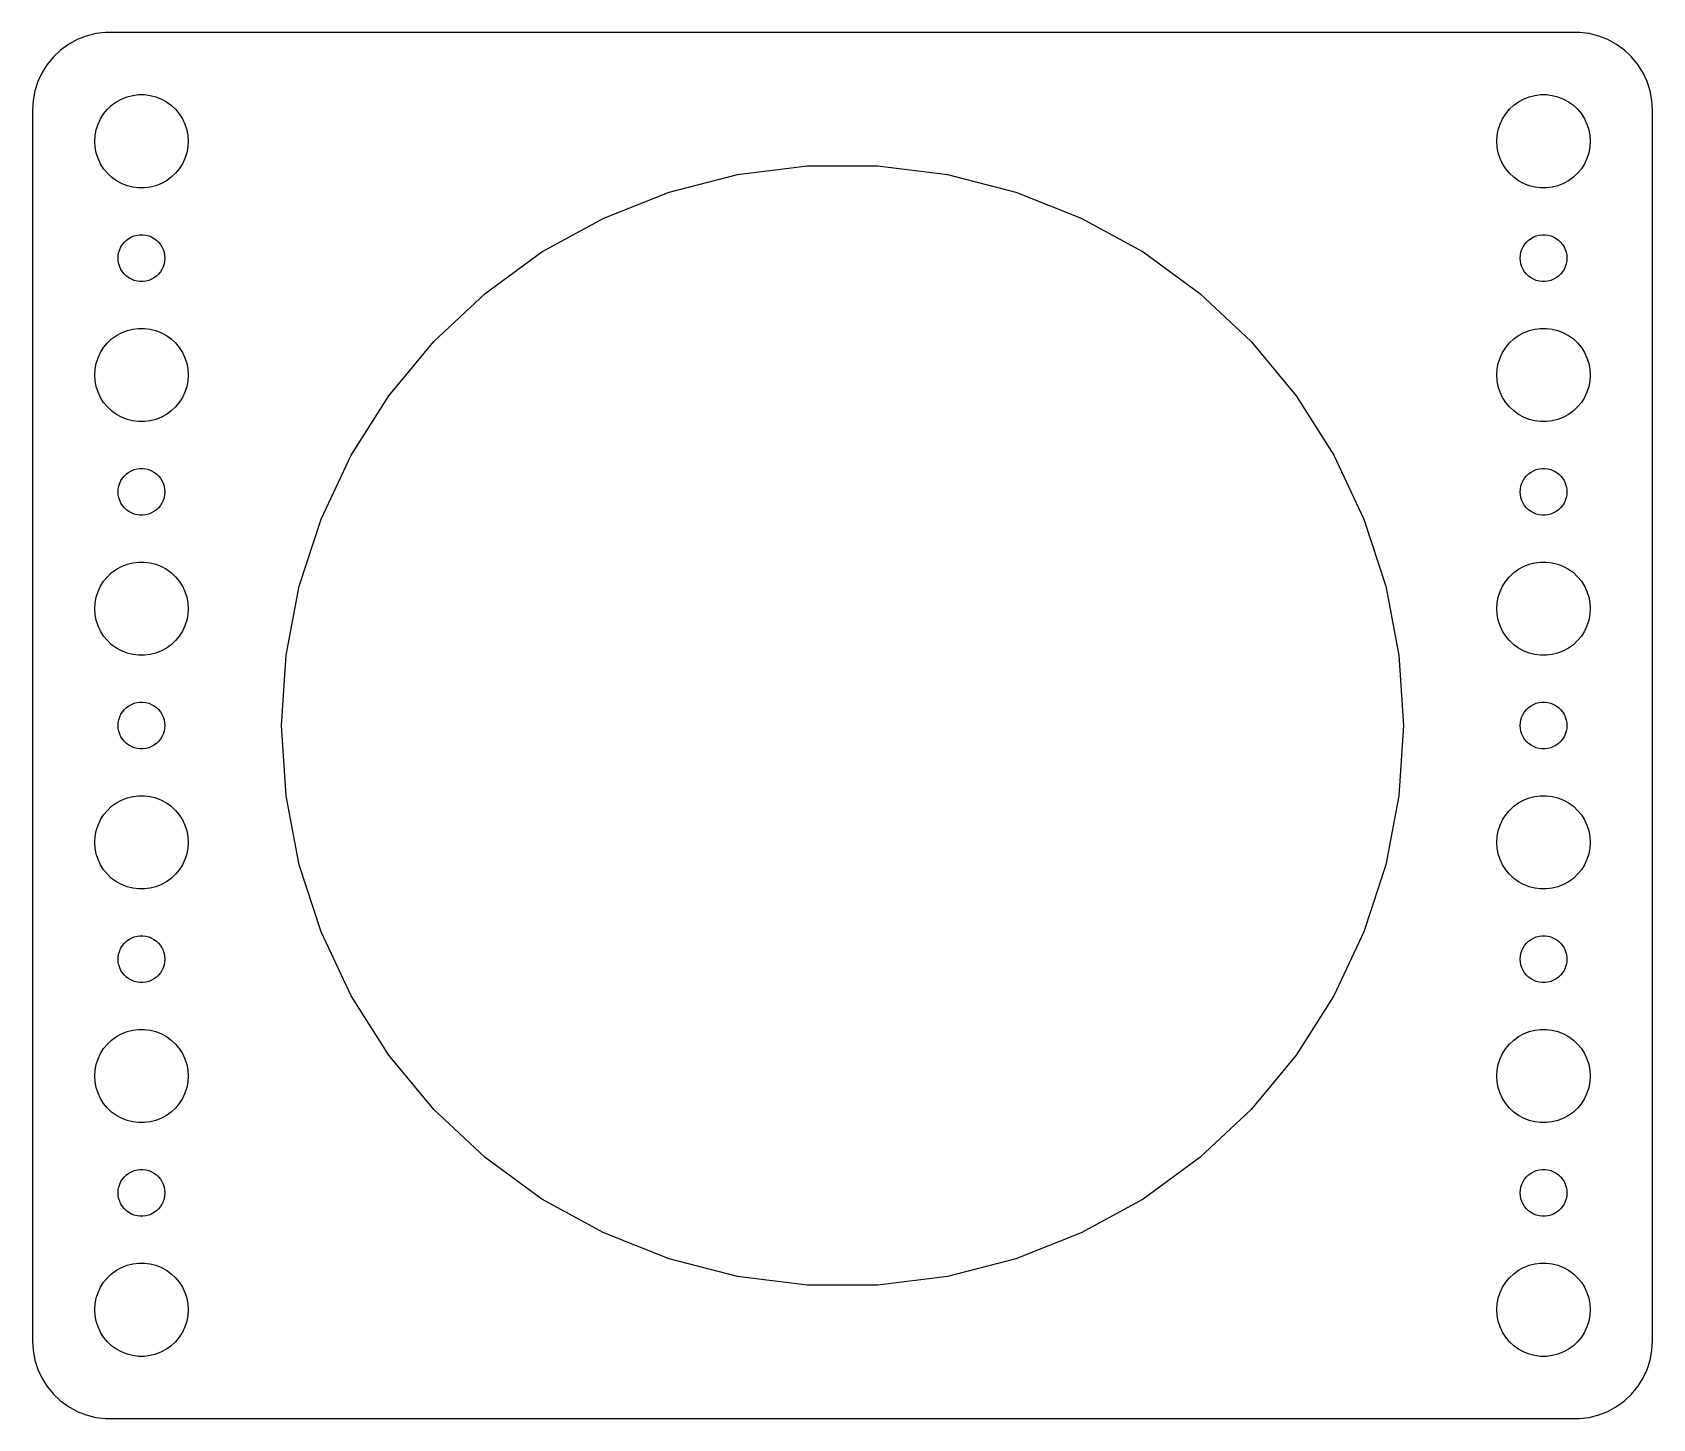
# Model space of a CAD drawing. Header units: metres. Extents: x -52 to 52, y -44 to 44.
import ezdxf

# ---------------------------------------------------------------- set-up
doc = ezdxf.new("R2010")
doc.units = ezdxf.units.M

msp = doc.modelspace()

# ---------------------------------------------------------------- linework, layer by layer
for p, q in [((-49.6791, 43.7216), (-50.1871, 43.3526)), ((-49.1289, 44.0241), (-49.6791, 43.7216)), ((-48.5451, 44.2553), (-49.1289, 44.0241)), ((-47.9369, 44.4114), (-48.5451, 44.2553)), ((-47.3139, 44.4901), (-47.9369, 44.4114)), ((47.3139, 44.4901), (-47.3139, 44.4901)), ((47.9369, 44.4114), (47.3139, 44.4901)), ((48.5451, 44.2553), (47.9369, 44.4114)), ((49.1289, 44.0241), (48.5451, 44.2553)), ((49.6791, 43.7216), (49.1289, 44.0241)), ((50.1871, 43.3526), (49.6791, 43.7216)), ((-50.6448, 42.9227), (-51.0451, 42.4389)), ((-50.1871, 43.3526), (-50.6448, 42.9227)), ((50.6448, 42.9227), (50.1871, 43.3526)), ((51.0451, 42.4389), (50.6448, 42.9227)), ((-51.3815, 41.9088), (-51.6489, 41.3406)), ((-51.0451, 42.4389), (-51.3815, 41.9088)), ((51.3815, 41.9088), (51.0451, 42.4389)), ((51.6489, 41.3406), (51.3815, 41.9088)), ((-51.8429, 40.7434), (-51.9606, 40.1267)), ((-51.6489, 41.3406), (-51.8429, 40.7434)), ((51.8429, 40.7434), (51.6489, 41.3406)), ((51.9606, 40.1267), (51.8429, 40.7434)), ((-51.9606, 40.1267), (-52, 39.5)), ((-47.427, 39.2634), (-47.1869, 39.5536)), ((-47.1869, 39.5536), (-46.9123, 39.8115)), ((-46.9123, 39.8115), (-46.6075, 40.033)), ((-46.6075, 40.033), (-46.2773, 40.2145)), ((-46.2773, 40.2145), (-45.927, 40.3532)), ((-45.927, 40.3532), (-45.5621, 40.4469)), ((-45.5621, 40.4469), (-45.1884, 40.4941)), ((-45.1884, 40.4941), (-44.8116, 40.4941)), ((-44.8116, 40.4941), (-44.4379, 40.4469)), ((-44.4379, 40.4469), (-44.0729, 40.3532)), ((-44.0729, 40.3532), (-43.7227, 40.2145)), ((-43.7227, 40.2145), (-43.3925, 40.033)), ((-43.3925, 40.033), (-43.0877, 39.8115)), ((-43.0877, 39.8115), (-42.8131, 39.5536)), ((-42.8131, 39.5536), (-42.5729, 39.2634)), ((42.5729, 39.2634), (42.8131, 39.5536)), ((42.8131, 39.5536), (43.0877, 39.8115)), ((43.0877, 39.8115), (43.3925, 40.033)), ((43.3925, 40.033), (43.7227, 40.2145)), ((43.7227, 40.2145), (44.0729, 40.3532)), ((44.0729, 40.3532), (44.4379, 40.4469)), ((44.4379, 40.4469), (44.8116, 40.4941)), ((44.8116, 40.4941), (45.1884, 40.4941)), ((45.1884, 40.4941), (45.5621, 40.4469)), ((45.5621, 40.4469), (45.927, 40.3532)), ((45.927, 40.3532), (46.2773, 40.2145)), ((46.2773, 40.2145), (46.6075, 40.033)), ((46.6075, 40.033), (46.9123, 39.8115)), ((46.9123, 39.8115), (47.1869, 39.5536)), ((47.1869, 39.5536), (47.427, 39.2634)), ((52, 39.5), (51.9606, 40.1267)), ((-52, 39.5), (-52, -39.5)), ((-47.9057, 38.2461), (-47.7893, 38.6044)), ((-47.7893, 38.6044), (-47.6289, 38.9453)), ((-47.6289, 38.9453), (-47.427, 39.2634)), ((-42.5729, 39.2634), (-42.3711, 38.9453)), ((-42.3711, 38.9453), (-42.2107, 38.6044)), ((-42.2107, 38.6044), (-42.0942, 38.2461)), ((42.0942, 38.2461), (42.2107, 38.6044)), ((42.2107, 38.6044), (42.3711, 38.9453)), ((42.3711, 38.9453), (42.5729, 39.2634)), ((47.427, 39.2634), (47.6289, 38.9453)), ((47.6289, 38.9453), (47.7893, 38.6044)), ((47.7893, 38.6044), (47.9057, 38.2461)), ((52, -39.5), (52, 39.5)), ((-48, 37.5), (-47.9763, 37.876)), ((-47.9763, 37.124), (-48, 37.5)), ((-47.9763, 37.876), (-47.9057, 38.2461)), ((-42.0942, 38.2461), (-42.0237, 37.876)), ((-42.0237, 37.876), (-42, 37.5)), ((-42, 37.5), (-42.0237, 37.124)), ((42, 37.5), (42.0237, 37.876)), ((42.0237, 37.124), (42, 37.5)), ((42.0237, 37.876), (42.0942, 38.2461)), ((47.9057, 38.2461), (47.9763, 37.876)), ((47.9763, 37.876), (48, 37.5)), ((48, 37.5), (47.9763, 37.124)), ((-47.9057, 36.7539), (-47.9763, 37.124)), ((-47.7893, 36.3956), (-47.9057, 36.7539)), ((-42.0942, 36.7539), (-42.2107, 36.3956)), ((-42.0237, 37.124), (-42.0942, 36.7539)), ((42.0942, 36.7539), (42.0237, 37.124)), ((42.2107, 36.3956), (42.0942, 36.7539)), ((47.9057, 36.7539), (47.7893, 36.3956)), ((47.9763, 37.124), (47.9057, 36.7539)), ((-47.6289, 36.0547), (-47.7893, 36.3956)), ((-47.427, 35.7366), (-47.6289, 36.0547)), ((-47.1869, 35.4464), (-47.427, 35.7366)), ((-46.9123, 35.1885), (-47.1869, 35.4464)), ((-42.8131, 35.4464), (-43.0877, 35.1885)), ((-42.5729, 35.7366), (-42.8131, 35.4464)), ((-42.3711, 36.0547), (-42.5729, 35.7366)), ((-42.2107, 36.3956), (-42.3711, 36.0547)), ((-11.1246, 34.238), (-6.74571, 35.3623)), ((-6.74571, 35.3623), (-2.26045, 35.929)), ((-2.26045, 35.929), (2.26045, 35.929)), ((2.26045, 35.929), (6.74571, 35.3623)), ((6.74571, 35.3623), (11.1246, 34.238)), ((42.3711, 36.0547), (42.2107, 36.3956)), ((42.5729, 35.7366), (42.3711, 36.0547)), ((42.8131, 35.4464), (42.5729, 35.7366)), ((43.0877, 35.1885), (42.8131, 35.4464)), ((47.1869, 35.4464), (46.9123, 35.1885)), ((47.427, 35.7366), (47.1869, 35.4464)), ((47.6289, 36.0547), (47.427, 35.7366)), ((47.7893, 36.3956), (47.6289, 36.0547)), ((-46.6075, 34.967), (-46.9123, 35.1885)), ((-46.2773, 34.7855), (-46.6075, 34.967)), ((-45.927, 34.6468), (-46.2773, 34.7855)), ((-45.5621, 34.5531), (-45.927, 34.6468)), ((-45.1884, 34.5059), (-45.5621, 34.5531)), ((-44.8116, 34.5059), (-45.1884, 34.5059)), ((-44.4379, 34.5531), (-44.8116, 34.5059)), ((-44.0729, 34.6468), (-44.4379, 34.5531)), ((-43.7227, 34.7855), (-44.0729, 34.6468)), ((-43.3925, 34.967), (-43.7227, 34.7855)), ((-43.0877, 35.1885), (-43.3925, 34.967)), ((43.3925, 34.967), (43.0877, 35.1885)), ((43.7227, 34.7855), (43.3925, 34.967)), ((44.0729, 34.6468), (43.7227, 34.7855)), ((44.4379, 34.5531), (44.0729, 34.6468)), ((44.8116, 34.5059), (44.4379, 34.5531)), ((45.1884, 34.5059), (44.8116, 34.5059)), ((45.5621, 34.5531), (45.1884, 34.5059)), ((45.927, 34.6468), (45.5621, 34.5531)), ((46.2773, 34.7855), (45.927, 34.6468)), ((46.6075, 34.967), (46.2773, 34.7855)), ((46.9123, 35.1885), (46.6075, 34.967)), ((-15.328, 32.5738), (-11.1246, 34.238)), ((11.1246, 34.238), (15.328, 32.5738)), ((-19.2898, 30.3958), (-15.328, 32.5738)), ((15.328, 32.5738), (19.2898, 30.3958)), ((-45.9561, 31.1558), (-45.8037, 31.2665)), ((-45.8037, 31.2665), (-45.6387, 31.3572)), ((-45.6387, 31.3572), (-45.4635, 31.4266)), ((-45.4635, 31.4266), (-45.2811, 31.4734)), ((-45.2811, 31.4734), (-45.0942, 31.497)), ((-45.0942, 31.497), (-44.9058, 31.497)), ((-44.9058, 31.497), (-44.7189, 31.4734)), ((-44.7189, 31.4734), (-44.5365, 31.4266)), ((-44.5365, 31.4266), (-44.3613, 31.3572)), ((-44.3613, 31.3572), (-44.1963, 31.2665)), ((-44.1963, 31.2665), (-44.0439, 31.1558)), ((44.0439, 31.1558), (44.1963, 31.2665)), ((44.1963, 31.2665), (44.3613, 31.3572)), ((44.3613, 31.3572), (44.5365, 31.4266)), ((44.5365, 31.4266), (44.7189, 31.4734)), ((44.7189, 31.4734), (44.9058, 31.497)), ((44.9058, 31.497), (45.0942, 31.497)), ((45.0942, 31.497), (45.2811, 31.4734)), ((45.2811, 31.4734), (45.4635, 31.4266)), ((45.4635, 31.4266), (45.6387, 31.3572)), ((45.6387, 31.3572), (45.8037, 31.2665)), ((45.8037, 31.2665), (45.9561, 31.1558)), ((-46.5, 30), (-46.4882, 30.188)), ((-46.4882, 30.188), (-46.4529, 30.373)), ((-46.4529, 30.373), (-46.3947, 30.5522)), ((-46.3947, 30.5522), (-46.3145, 30.7226)), ((-46.3145, 30.7226), (-46.2135, 30.8817)), ((-46.2135, 30.8817), (-46.0934, 31.0268)), ((-46.0934, 31.0268), (-45.9561, 31.1558)), ((-44.0439, 31.1558), (-43.9065, 31.0268)), ((-43.9065, 31.0268), (-43.7865, 30.8817)), ((-43.7865, 30.8817), (-43.6855, 30.7226)), ((-43.6855, 30.7226), (-43.6053, 30.5522)), ((-43.6053, 30.5522), (-43.5471, 30.373)), ((-43.5471, 30.373), (-43.5118, 30.188)), ((-43.5118, 30.188), (-43.5, 30)), ((-22.9473, 27.7385), (-19.2898, 30.3958)), ((19.2898, 30.3958), (22.9473, 27.7385)), ((43.5, 30), (43.5118, 30.188)), ((43.5118, 30.188), (43.5471, 30.373)), ((43.5471, 30.373), (43.6053, 30.5522)), ((43.6053, 30.5522), (43.6855, 30.7226)), ((43.6855, 30.7226), (43.7865, 30.8817)), ((43.7865, 30.8817), (43.9065, 31.0268)), ((43.9065, 31.0268), (44.0439, 31.1558)), ((45.9561, 31.1558), (46.0934, 31.0268)), ((46.0934, 31.0268), (46.2135, 30.8817)), ((46.2135, 30.8817), (46.3145, 30.7226)), ((46.3145, 30.7226), (46.3947, 30.5522)), ((46.3947, 30.5522), (46.4529, 30.373)), ((46.4529, 30.373), (46.4882, 30.188)), ((46.4882, 30.188), (46.5, 30)), ((-46.4882, 29.812), (-46.5, 30)), ((-46.4529, 29.627), (-46.4882, 29.812)), ((-46.3947, 29.4478), (-46.4529, 29.627)), ((-46.3145, 29.2774), (-46.3947, 29.4478)), ((-46.2135, 29.1183), (-46.3145, 29.2774)), ((-43.6855, 29.2774), (-43.7865, 29.1183)), ((-43.6053, 29.4478), (-43.6855, 29.2774)), ((-43.5471, 29.627), (-43.6053, 29.4478)), ((-43.5118, 29.812), (-43.5471, 29.627)), ((-43.5, 30), (-43.5118, 29.812)), ((43.5118, 29.812), (43.5, 30)), ((43.5471, 29.627), (43.5118, 29.812)), ((43.6053, 29.4478), (43.5471, 29.627)), ((43.6855, 29.2774), (43.6053, 29.4478)), ((43.7865, 29.1183), (43.6855, 29.2774)), ((46.3145, 29.2774), (46.2135, 29.1183)), ((46.3947, 29.4478), (46.3145, 29.2774)), ((46.4529, 29.627), (46.3947, 29.4478)), ((46.4882, 29.812), (46.4529, 29.627)), ((46.5, 30), (46.4882, 29.812)), ((-46.0934, 28.9732), (-46.2135, 29.1183)), ((-45.9561, 28.8442), (-46.0934, 28.9732)), ((-45.8037, 28.7335), (-45.9561, 28.8442)), ((-45.6387, 28.6427), (-45.8037, 28.7335)), ((-45.4635, 28.5734), (-45.6387, 28.6427)), ((-45.2811, 28.5266), (-45.4635, 28.5734)), ((-45.0942, 28.503), (-45.2811, 28.5266)), ((-44.9058, 28.503), (-45.0942, 28.503)), ((-44.7189, 28.5266), (-44.9058, 28.503)), ((-44.5365, 28.5734), (-44.7189, 28.5266)), ((-44.3613, 28.6427), (-44.5365, 28.5734)), ((-44.1963, 28.7335), (-44.3613, 28.6427)), ((-44.0439, 28.8442), (-44.1963, 28.7335)), ((-43.9065, 28.9732), (-44.0439, 28.8442)), ((-43.7865, 29.1183), (-43.9065, 28.9732)), ((43.9065, 28.9732), (43.7865, 29.1183)), ((44.0439, 28.8442), (43.9065, 28.9732)), ((44.1963, 28.7335), (44.0439, 28.8442)), ((44.3613, 28.6427), (44.1963, 28.7335)), ((44.5365, 28.5734), (44.3613, 28.6427)), ((44.7189, 28.5266), (44.5365, 28.5734)), ((44.9058, 28.503), (44.7189, 28.5266)), ((45.0942, 28.503), (44.9058, 28.503)), ((45.2811, 28.5266), (45.0942, 28.503)), ((45.4635, 28.5734), (45.2811, 28.5266)), ((45.6387, 28.6427), (45.4635, 28.5734)), ((45.8037, 28.7335), (45.6387, 28.6427)), ((45.9561, 28.8442), (45.8037, 28.7335)), ((46.0934, 28.9732), (45.9561, 28.8442)), ((46.2135, 29.1183), (46.0934, 28.9732)), ((-26.2429, 24.6437), (-22.9473, 27.7385)), ((22.9473, 27.7385), (26.2429, 24.6437)), ((-46.9123, 24.8115), (-46.6075, 25.033)), ((-46.6075, 25.033), (-46.2773, 25.2145)), ((-46.2773, 25.2145), (-45.927, 25.3532)), ((-45.927, 25.3532), (-45.5621, 25.4469)), ((-45.5621, 25.4469), (-45.1884, 25.4941)), ((-45.1884, 25.4941), (-44.8116, 25.4941)), ((-44.8116, 25.4941), (-44.4379, 25.4469)), ((-44.4379, 25.4469), (-44.0729, 25.3532)), ((-44.0729, 25.3532), (-43.7227, 25.2145)), ((-43.7227, 25.2145), (-43.3925, 25.033)), ((-43.3925, 25.033), (-43.0877, 24.8115)), ((43.0877, 24.8115), (43.3925, 25.033)), ((43.3925, 25.033), (43.7227, 25.2145)), ((43.7227, 25.2145), (44.0729, 25.3532)), ((44.0729, 25.3532), (44.4379, 25.4469)), ((44.4379, 25.4469), (44.8116, 25.4941)), ((44.8116, 25.4941), (45.1884, 25.4941)), ((45.1884, 25.4941), (45.5621, 25.4469)), ((45.5621, 25.4469), (45.927, 25.3532)), ((45.927, 25.3532), (46.2773, 25.2145)), ((46.2773, 25.2145), (46.6075, 25.033)), ((46.6075, 25.033), (46.9123, 24.8115)), ((-47.7893, 23.6044), (-47.6289, 23.9453)), ((-47.6289, 23.9453), (-47.427, 24.2634)), ((-47.427, 24.2634), (-47.1869, 24.5536)), ((-47.1869, 24.5536), (-46.9123, 24.8115)), ((-43.0877, 24.8115), (-42.8131, 24.5536)), ((-42.8131, 24.5536), (-42.5729, 24.2634)), ((-42.5729, 24.2634), (-42.3711, 23.9453)), ((-42.3711, 23.9453), (-42.2107, 23.6044)), ((-29.1246, 21.1603), (-26.2429, 24.6437)), ((26.2429, 24.6437), (29.1246, 21.1603)), ((42.2107, 23.6044), (42.3711, 23.9453)), ((42.3711, 23.9453), (42.5729, 24.2634)), ((42.5729, 24.2634), (42.8131, 24.5536)), ((42.8131, 24.5536), (43.0877, 24.8115)), ((46.9123, 24.8115), (47.1869, 24.5536)), ((47.1869, 24.5536), (47.427, 24.2634)), ((47.427, 24.2634), (47.6289, 23.9453)), ((47.6289, 23.9453), (47.7893, 23.6044)), ((-47.9763, 22.876), (-47.9057, 23.2461)), ((-47.9057, 23.2461), (-47.7893, 23.6044)), ((-42.2107, 23.6044), (-42.0942, 23.2461)), ((-42.0942, 23.2461), (-42.0237, 22.876)), ((42.0237, 22.876), (42.0942, 23.2461)), ((42.0942, 23.2461), (42.2107, 23.6044)), ((47.7893, 23.6044), (47.9057, 23.2461)), ((47.9057, 23.2461), (47.9763, 22.876)), ((-48, 22.5), (-47.9763, 22.876)), ((-47.9763, 22.124), (-48, 22.5)), ((-47.9057, 21.7539), (-47.9763, 22.124)), ((-42.0237, 22.124), (-42.0942, 21.7539)), ((-42.0237, 22.876), (-42, 22.5)), ((-42, 22.5), (-42.0237, 22.124)), ((42, 22.5), (42.0237, 22.876)), ((42.0237, 22.124), (42, 22.5)), ((42.0942, 21.7539), (42.0237, 22.124)), ((47.9763, 22.124), (47.9057, 21.7539)), ((47.9763, 22.876), (48, 22.5)), ((48, 22.5), (47.9763, 22.124)), ((-47.7893, 21.3956), (-47.9057, 21.7539)), ((-47.6289, 21.0547), (-47.7893, 21.3956)), ((-47.427, 20.7366), (-47.6289, 21.0547)), ((-42.3711, 21.0547), (-42.5729, 20.7366)), ((-42.2107, 21.3956), (-42.3711, 21.0547)), ((-42.0942, 21.7539), (-42.2107, 21.3956)), ((-31.547, 17.3431), (-29.1246, 21.1603)), ((29.1246, 21.1603), (31.547, 17.3431)), ((42.2107, 21.3956), (42.0942, 21.7539)), ((42.3711, 21.0547), (42.2107, 21.3956)), ((42.5729, 20.7366), (42.3711, 21.0547)), ((47.6289, 21.0547), (47.427, 20.7366)), ((47.7893, 21.3956), (47.6289, 21.0547)), ((47.9057, 21.7539), (47.7893, 21.3956)), ((-47.1869, 20.4464), (-47.427, 20.7366)), ((-46.9123, 20.1884), (-47.1869, 20.4464)), ((-46.6075, 19.967), (-46.9123, 20.1884)), ((-46.2773, 19.7855), (-46.6075, 19.967)), ((-45.927, 19.6468), (-46.2773, 19.7855)), ((-43.7227, 19.7855), (-44.0729, 19.6468)), ((-43.3925, 19.967), (-43.7227, 19.7855)), ((-43.0877, 20.1884), (-43.3925, 19.967)), ((-42.8131, 20.4464), (-43.0877, 20.1884)), ((-42.5729, 20.7366), (-42.8131, 20.4464)), ((42.8131, 20.4464), (42.5729, 20.7366)), ((43.0877, 20.1884), (42.8131, 20.4464)), ((43.3925, 19.967), (43.0877, 20.1884)), ((43.7227, 19.7855), (43.3925, 19.967)), ((44.0729, 19.6468), (43.7227, 19.7855)), ((46.2773, 19.7855), (45.927, 19.6468)), ((46.6075, 19.967), (46.2773, 19.7855)), ((46.9123, 20.1884), (46.6075, 19.967)), ((47.1869, 20.4464), (46.9123, 20.1884)), ((47.427, 20.7366), (47.1869, 20.4464)), ((-45.5621, 19.5531), (-45.927, 19.6468)), ((-45.1884, 19.5059), (-45.5621, 19.5531)), ((-44.8116, 19.5059), (-45.1884, 19.5059)), ((-44.4379, 19.5531), (-44.8116, 19.5059)), ((-44.0729, 19.6468), (-44.4379, 19.5531)), ((44.4379, 19.5531), (44.0729, 19.6468)), ((44.8116, 19.5059), (44.4379, 19.5531)), ((45.1884, 19.5059), (44.8116, 19.5059)), ((45.5621, 19.5531), (45.1884, 19.5059)), ((45.927, 19.6468), (45.5621, 19.5531)), ((-33.472, 13.2525), (-31.547, 17.3431)), ((31.547, 17.3431), (33.472, 13.2525)), ((-46.3947, 15.5522), (-46.3145, 15.7226)), ((-46.3145, 15.7226), (-46.2135, 15.8817)), ((-46.2135, 15.8817), (-46.0934, 16.0268)), ((-46.0934, 16.0268), (-45.9561, 16.1558)), ((-45.9561, 16.1558), (-45.8037, 16.2665)), ((-45.8037, 16.2665), (-45.6387, 16.3572)), ((-45.6387, 16.3572), (-45.4635, 16.4266)), ((-45.4635, 16.4266), (-45.2811, 16.4734)), ((-45.2811, 16.4734), (-45.0942, 16.497)), ((-45.0942, 16.497), (-44.9058, 16.497)), ((-44.9058, 16.497), (-44.7189, 16.4734)), ((-44.7189, 16.4734), (-44.5365, 16.4266)), ((-44.5365, 16.4266), (-44.3613, 16.3572)), ((-44.3613, 16.3572), (-44.1963, 16.2665)), ((-44.1963, 16.2665), (-44.0439, 16.1558)), ((-44.0439, 16.1558), (-43.9065, 16.0268)), ((-43.9065, 16.0268), (-43.7865, 15.8817)), ((-43.7865, 15.8817), (-43.6855, 15.7226)), ((-43.6855, 15.7226), (-43.6053, 15.5522)), ((43.6053, 15.5522), (43.6855, 15.7226)), ((43.6855, 15.7226), (43.7865, 15.8817)), ((43.7865, 15.8817), (43.9065, 16.0268)), ((43.9065, 16.0268), (44.0439, 16.1558)), ((44.0439, 16.1558), (44.1963, 16.2665)), ((44.1963, 16.2665), (44.3613, 16.3572)), ((44.3613, 16.3572), (44.5365, 16.4266)), ((44.5365, 16.4266), (44.7189, 16.4734)), ((44.7189, 16.4734), (44.9058, 16.497)), ((44.9058, 16.497), (45.0942, 16.497)), ((45.0942, 16.497), (45.2811, 16.4734)), ((45.2811, 16.4734), (45.4635, 16.4266)), ((45.4635, 16.4266), (45.6387, 16.3572)), ((45.6387, 16.3572), (45.8037, 16.2665)), ((45.8037, 16.2665), (45.9561, 16.1558)), ((45.9561, 16.1558), (46.0934, 16.0268)), ((46.0934, 16.0268), (46.2135, 15.8817)), ((46.2135, 15.8817), (46.3145, 15.7226)), ((46.3145, 15.7226), (46.3947, 15.5522)), ((-46.5, 15), (-46.4882, 15.188)), ((-46.4882, 14.812), (-46.5, 15)), ((-46.4882, 15.188), (-46.4529, 15.373)), ((-46.4529, 14.627), (-46.4882, 14.812)), ((-46.4529, 15.373), (-46.3947, 15.5522)), ((-46.3947, 14.4478), (-46.4529, 14.627)), ((-43.6053, 15.5522), (-43.5471, 15.373)), ((-43.5471, 14.627), (-43.6053, 14.4478)), ((-43.5471, 15.373), (-43.5118, 15.188)), ((-43.5118, 14.812), (-43.5471, 14.627)), ((-43.5118, 15.188), (-43.5, 15)), ((-43.5, 15), (-43.5118, 14.812)), ((43.5, 15), (43.5118, 15.188)), ((43.5118, 14.812), (43.5, 15)), ((43.5118, 15.188), (43.5471, 15.373)), ((43.5471, 14.627), (43.5118, 14.812)), ((43.5471, 15.373), (43.6053, 15.5522)), ((43.6053, 14.4478), (43.5471, 14.627)), ((46.3947, 15.5522), (46.4529, 15.373)), ((46.4529, 14.627), (46.3947, 14.4478)), ((46.4529, 15.373), (46.4882, 15.188)), ((46.4882, 14.812), (46.4529, 14.627)), ((46.4882, 15.188), (46.5, 15)), ((46.5, 15), (46.4882, 14.812)), ((-46.3145, 14.2774), (-46.3947, 14.4478)), ((-46.2135, 14.1183), (-46.3145, 14.2774)), ((-46.0934, 13.9732), (-46.2135, 14.1183)), ((-45.9561, 13.8442), (-46.0934, 13.9732)), ((-45.8037, 13.7335), (-45.9561, 13.8442)), ((-45.6387, 13.6427), (-45.8037, 13.7335)), ((-45.4635, 13.5734), (-45.6387, 13.6427)), ((-45.2811, 13.5266), (-45.4635, 13.5734)), ((-45.0942, 13.5029), (-45.2811, 13.5266)), ((-44.7189, 13.5266), (-44.9058, 13.5029)), ((-44.5365, 13.5734), (-44.7189, 13.5266)), ((-44.3613, 13.6427), (-44.5365, 13.5734)), ((-44.1963, 13.7335), (-44.3613, 13.6427)), ((-44.0439, 13.8442), (-44.1963, 13.7335)), ((-43.9065, 13.9732), (-44.0439, 13.8442)), ((-43.7865, 14.1183), (-43.9065, 13.9732)), ((-43.6855, 14.2774), (-43.7865, 14.1183)), ((-43.6053, 14.4478), (-43.6855, 14.2774)), ((43.6855, 14.2774), (43.6053, 14.4478)), ((43.7865, 14.1183), (43.6855, 14.2774)), ((43.9065, 13.9732), (43.7865, 14.1183)), ((44.0439, 13.8442), (43.9065, 13.9732)), ((44.1963, 13.7335), (44.0439, 13.8442)), ((44.3613, 13.6427), (44.1963, 13.7335)), ((44.5365, 13.5734), (44.3613, 13.6427)), ((44.7189, 13.5266), (44.5365, 13.5734)), ((44.9058, 13.5029), (44.7189, 13.5266)), ((45.2811, 13.5266), (45.0942, 13.5029)), ((45.4635, 13.5734), (45.2811, 13.5266)), ((45.6387, 13.6427), (45.4635, 13.5734)), ((45.8037, 13.7335), (45.6387, 13.6427)), ((45.9561, 13.8442), (45.8037, 13.7335)), ((46.0934, 13.9732), (45.9561, 13.8442)), ((46.2135, 14.1183), (46.0934, 13.9732)), ((46.3145, 14.2774), (46.2135, 14.1183)), ((46.3947, 14.4478), (46.3145, 14.2774)), ((-44.9058, 13.5029), (-45.0942, 13.5029)), ((-34.869, 8.95284), (-33.472, 13.2525)), ((33.472, 13.2525), (34.869, 8.95284)), ((45.0942, 13.5029), (44.9058, 13.5029)), ((-45.927, 10.3532), (-45.5621, 10.4469)), ((-45.5621, 10.4469), (-45.1884, 10.4941)), ((-45.1884, 10.4941), (-44.8116, 10.4941)), ((-44.8116, 10.4941), (-44.4379, 10.4469)), ((-44.4379, 10.4469), (-44.0729, 10.3532)), ((44.0729, 10.3532), (44.4379, 10.4469)), ((44.4379, 10.4469), (44.8116, 10.4941)), ((44.8116, 10.4941), (45.1884, 10.4941)), ((45.1884, 10.4941), (45.5621, 10.4469)), ((45.5621, 10.4469), (45.927, 10.3532)), ((-47.427, 9.26335), (-47.1869, 9.55363)), ((-47.1869, 9.55363), (-46.9123, 9.81154)), ((-46.9123, 9.81154), (-46.6075, 10.033)), ((-46.6075, 10.033), (-46.2773, 10.2145)), ((-46.2773, 10.2145), (-45.927, 10.3532)), ((-44.0729, 10.3532), (-43.7227, 10.2145)), ((-43.7227, 10.2145), (-43.3925, 10.033)), ((-43.3925, 10.033), (-43.0877, 9.81154)), ((-43.0877, 9.81154), (-42.8131, 9.55363)), ((-42.8131, 9.55363), (-42.5729, 9.26335)), ((42.5729, 9.26335), (42.8131, 9.55363)), ((42.8131, 9.55363), (43.0877, 9.81154)), ((43.0877, 9.81154), (43.3925, 10.033)), ((43.3925, 10.033), (43.7227, 10.2145)), ((43.7227, 10.2145), (44.0729, 10.3532)), ((45.927, 10.3532), (46.2773, 10.2145)), ((46.2773, 10.2145), (46.6075, 10.033)), ((46.6075, 10.033), (46.9123, 9.81154)), ((46.9123, 9.81154), (47.1869, 9.55363)), ((47.1869, 9.55363), (47.427, 9.26335)), ((-47.9057, 8.24606), (-47.7893, 8.60437)), ((-47.7893, 8.60437), (-47.6289, 8.94525)), ((-47.6289, 8.94525), (-47.427, 9.26335)), ((-42.5729, 9.26335), (-42.3711, 8.94525)), ((-42.3711, 8.94525), (-42.2107, 8.60437)), ((-42.2107, 8.60437), (-42.0942, 8.24606)), ((-35.7161, 4.51199), (-34.869, 8.95284)), ((34.869, 8.95284), (35.7161, 4.51199)), ((42.0942, 8.24606), (42.2107, 8.60437)), ((42.2107, 8.60437), (42.3711, 8.94525)), ((42.3711, 8.94525), (42.5729, 9.26335)), ((47.427, 9.26335), (47.6289, 8.94525)), ((47.6289, 8.94525), (47.7893, 8.60437)), ((47.7893, 8.60437), (47.9057, 8.24606)), ((-48, 7.5), (-47.9763, 7.87599)), ((-47.9763, 7.12399), (-48, 7.5)), ((-47.9763, 7.87599), (-47.9057, 8.24606)), ((-42.0942, 8.24606), (-42.0237, 7.87599)), ((-42.0237, 7.87599), (-42, 7.5)), ((-42, 7.5), (-42.0237, 7.12399)), ((42, 7.5), (42.0237, 7.87599)), ((42.0237, 7.12399), (42, 7.5)), ((42.0237, 7.87599), (42.0942, 8.24606)), ((47.9057, 8.24606), (47.9763, 7.87599)), ((47.9763, 7.87599), (48, 7.5)), ((48, 7.5), (47.9763, 7.12399)), ((-47.9057, 6.75392), (-47.9763, 7.12399)), ((-47.7893, 6.39561), (-47.9057, 6.75392)), ((-47.6289, 6.05473), (-47.7893, 6.39561)), ((-42.2107, 6.39561), (-42.3711, 6.05473)), ((-42.0942, 6.75392), (-42.2107, 6.39561)), ((-42.0237, 7.12399), (-42.0942, 6.75392)), ((42.0942, 6.75392), (42.0237, 7.12399)), ((42.2107, 6.39561), (42.0942, 6.75392)), ((42.3711, 6.05473), (42.2107, 6.39561)), ((47.7893, 6.39561), (47.6289, 6.05473)), ((47.9057, 6.75392), (47.7893, 6.39561)), ((47.9763, 7.12399), (47.9057, 6.75392)), ((-47.427, 5.73663), (-47.6289, 6.05473)), ((-47.1869, 5.44635), (-47.427, 5.73663)), ((-46.9123, 5.18845), (-47.1869, 5.44635)), ((-42.8131, 5.44635), (-43.0877, 5.18845)), ((-42.5729, 5.73663), (-42.8131, 5.44635)), ((-42.3711, 6.05473), (-42.5729, 5.73663)), ((42.5729, 5.73663), (42.3711, 6.05473)), ((42.8131, 5.44635), (42.5729, 5.73663)), ((43.0877, 5.18845), (42.8131, 5.44635)), ((47.1869, 5.44635), (46.9123, 5.18845)), ((47.427, 5.73663), (47.1869, 5.44635)), ((47.6289, 6.05473), (47.427, 5.73663)), ((-46.6075, 4.96701), (-46.9123, 5.18845)), ((-46.2773, 4.78551), (-46.6075, 4.96701)), ((-45.927, 4.64682), (-46.2773, 4.78551)), ((-45.5621, 4.55313), (-45.927, 4.64682)), ((-45.1884, 4.50591), (-45.5621, 4.55313)), ((-44.8116, 4.50591), (-45.1884, 4.50591)), ((-44.4379, 4.55313), (-44.8116, 4.50591)), ((-44.0729, 4.64682), (-44.4379, 4.55313)), ((-43.7227, 4.78551), (-44.0729, 4.64682)), ((-43.3925, 4.96701), (-43.7227, 4.78551)), ((-43.0877, 5.18845), (-43.3925, 4.96701)), ((-36, 0), (-35.7161, 4.51199)), ((35.7161, 4.51199), (36, 0)), ((43.3925, 4.96701), (43.0877, 5.18845)), ((43.7227, 4.78551), (43.3925, 4.96701)), ((44.0729, 4.64682), (43.7227, 4.78551)), ((44.4379, 4.55313), (44.0729, 4.64682)), ((44.8116, 4.50591), (44.4379, 4.55313)), ((45.1884, 4.50591), (44.8116, 4.50591)), ((45.5621, 4.55313), (45.1884, 4.50591)), ((45.927, 4.64682), (45.5621, 4.55313)), ((46.2773, 4.78551), (45.927, 4.64682)), ((46.6075, 4.96701), (46.2773, 4.78551)), ((46.9123, 5.18845), (46.6075, 4.96701)), ((-46.0934, 1.02681), (-45.9561, 1.15576)), ((-45.9561, 1.15576), (-45.8037, 1.26648)), ((-45.8037, 1.26648), (-45.6387, 1.35724)), ((-45.6387, 1.35724), (-45.4635, 1.42657)), ((-45.4635, 1.42657), (-45.2811, 1.47342)), ((-45.2811, 1.47342), (-45.0942, 1.49704)), ((-45.0942, 1.49704), (-44.9058, 1.49704)), ((-44.9058, 1.49704), (-44.7189, 1.47342)), ((-44.7189, 1.47342), (-44.5365, 1.42657)), ((-44.5365, 1.42657), (-44.3613, 1.35724)), ((-44.3613, 1.35724), (-44.1963, 1.26648)), ((-44.1963, 1.26648), (-44.0439, 1.15576)), ((-44.0439, 1.15576), (-43.9065, 1.02681)), ((43.9065, 1.02681), (44.0439, 1.15576)), ((44.0439, 1.15576), (44.1963, 1.26648)), ((44.1963, 1.26648), (44.3613, 1.35724)), ((44.3613, 1.35724), (44.5365, 1.42657)), ((44.5365, 1.42657), (44.7189, 1.47342)), ((44.7189, 1.47342), (44.9058, 1.49704)), ((44.9058, 1.49704), (45.0942, 1.49704)), ((45.0942, 1.49704), (45.2811, 1.47342)), ((45.2811, 1.47342), (45.4635, 1.42657)), ((45.4635, 1.42657), (45.6387, 1.35724)), ((45.6387, 1.35724), (45.8037, 1.26648)), ((45.8037, 1.26648), (45.9561, 1.15576)), ((45.9561, 1.15576), (46.0934, 1.02681)), ((-46.5, 0), (-46.4882, 0.18799)), ((-46.4882, -0.18799), (-46.5, 0)), ((-46.4882, 0.18799), (-46.4529, 0.37303)), ((-46.4529, 0.37303), (-46.3947, 0.55219)), ((-46.3947, 0.55219), (-46.3145, 0.72263)), ((-46.3145, 0.72263), (-46.2135, 0.88167)), ((-46.2135, 0.88167), (-46.0934, 1.02681)), ((-43.9065, 1.02681), (-43.7865, 0.88167)), ((-43.7865, 0.88167), (-43.6855, 0.72263)), ((-43.6855, 0.72263), (-43.6053, 0.55219)), ((-43.6053, 0.55219), (-43.5471, 0.37303)), ((-43.5471, 0.37303), (-43.5118, 0.18799)), ((-43.5118, 0.18799), (-43.5, 0)), ((-43.5, 0), (-43.5118, -0.18799)), ((-35.7161, -4.51199), (-36, 0)), ((36, 0), (35.7161, -4.51199)), ((43.5, 0), (43.5118, 0.18799)), ((43.5118, -0.18799), (43.5, 0)), ((43.5118, 0.18799), (43.5471, 0.37303)), ((43.5471, 0.37303), (43.6053, 0.55219)), ((43.6053, 0.55219), (43.6855, 0.72263)), ((43.6855, 0.72263), (43.7865, 0.88167)), ((43.7865, 0.88167), (43.9065, 1.02681)), ((46.0934, 1.02681), (46.2135, 0.88167)), ((46.2135, 0.88167), (46.3145, 0.72263)), ((46.3145, 0.72263), (46.3947, 0.55219)), ((46.3947, 0.55219), (46.4529, 0.37303)), ((46.4529, 0.37303), (46.4882, 0.18799)), ((46.4882, 0.18799), (46.5, 0)), ((46.5, 0), (46.4882, -0.18799)), ((-46.4529, -0.37303), (-46.4882, -0.18799)), ((-46.3947, -0.55219), (-46.4529, -0.37303)), ((-46.3145, -0.72263), (-46.3947, -0.55219)), ((-46.2135, -0.88167), (-46.3145, -0.72263)), ((-46.0934, -1.02681), (-46.2135, -0.88167)), ((-45.9561, -1.15576), (-46.0934, -1.02681)), ((-43.9065, -1.02681), (-44.0439, -1.15576)), ((-43.7865, -0.88167), (-43.9065, -1.02681)), ((-43.6855, -0.72263), (-43.7865, -0.88167)), ((-43.6053, -0.55219), (-43.6855, -0.72263)), ((-43.5471, -0.37303), (-43.6053, -0.55219)), ((-43.5118, -0.18799), (-43.5471, -0.37303)), ((43.5471, -0.37303), (43.5118, -0.18799)), ((43.6053, -0.55219), (43.5471, -0.37303)), ((43.6855, -0.72263), (43.6053, -0.55219)), ((43.7865, -0.88167), (43.6855, -0.72263)), ((43.9065, -1.02681), (43.7865, -0.88167)), ((44.0439, -1.15576), (43.9065, -1.02681)), ((46.0934, -1.02681), (45.9561, -1.15576)), ((46.2135, -0.88167), (46.0934, -1.02681)), ((46.3145, -0.72263), (46.2135, -0.88167)), ((46.3947, -0.55219), (46.3145, -0.72263)), ((46.4529, -0.37303), (46.3947, -0.55219)), ((46.4882, -0.18799), (46.4529, -0.37303)), ((-45.8037, -1.26648), (-45.9561, -1.15576)), ((-45.6387, -1.35724), (-45.8037, -1.26648)), ((-45.4635, -1.42657), (-45.6387, -1.35724)), ((-45.2811, -1.47342), (-45.4635, -1.42657)), ((-45.0942, -1.49704), (-45.2811, -1.47342)), ((-44.9058, -1.49704), (-45.0942, -1.49704)), ((-44.7189, -1.47342), (-44.9058, -1.49704)), ((-44.5365, -1.42657), (-44.7189, -1.47342)), ((-44.3613, -1.35724), (-44.5365, -1.42657)), ((-44.1963, -1.26648), (-44.3613, -1.35724)), ((-44.0439, -1.15576), (-44.1963, -1.26648)), ((44.1963, -1.26648), (44.0439, -1.15576)), ((44.3613, -1.35724), (44.1963, -1.26648)), ((44.5365, -1.42657), (44.3613, -1.35724)), ((44.7189, -1.47342), (44.5365, -1.42657)), ((44.9058, -1.49704), (44.7189, -1.47342)), ((45.0942, -1.49704), (44.9058, -1.49704)), ((45.2811, -1.47342), (45.0942, -1.49704)), ((45.4635, -1.42657), (45.2811, -1.47342)), ((45.6387, -1.35724), (45.4635, -1.42657)), ((45.8037, -1.26648), (45.6387, -1.35724)), ((45.9561, -1.15576), (45.8037, -1.26648)), ((-47.1869, -5.44635), (-46.9123, -5.18845)), ((-46.9123, -5.18845), (-46.6075, -4.96701)), ((-46.6075, -4.96701), (-46.2773, -4.78551)), ((-46.2773, -4.78551), (-45.927, -4.64682)), ((-45.927, -4.64682), (-45.5621, -4.55313)), ((-45.5621, -4.55313), (-45.1884, -4.50591)), ((-45.1884, -4.50591), (-44.8116, -4.50591)), ((-44.8116, -4.50591), (-44.4379, -4.55313)), ((-44.4379, -4.55313), (-44.0729, -4.64682)), ((-44.0729, -4.64682), (-43.7227, -4.78551)), ((-43.7227, -4.78551), (-43.3925, -4.96701)), ((-43.3925, -4.96701), (-43.0877, -5.18845)), ((-43.0877, -5.18845), (-42.8131, -5.44635)), ((-34.869, -8.95284), (-35.7161, -4.51199)), ((35.7161, -4.51199), (34.869, -8.95284)), ((42.8131, -5.44635), (43.0877, -5.18845)), ((43.0877, -5.18845), (43.3925, -4.96701)), ((43.3925, -4.96701), (43.7227, -4.78551)), ((43.7227, -4.78551), (44.0729, -4.64682)), ((44.0729, -4.64682), (44.4379, -4.55313)), ((44.4379, -4.55313), (44.8116, -4.50591)), ((44.8116, -4.50591), (45.1884, -4.50591)), ((45.1884, -4.50591), (45.5621, -4.55313)), ((45.5621, -4.55313), (45.927, -4.64682)), ((45.927, -4.64682), (46.2773, -4.78551)), ((46.2773, -4.78551), (46.6075, -4.96701)), ((46.6075, -4.96701), (46.9123, -5.18845)), ((46.9123, -5.18845), (47.1869, -5.44635)), ((-47.7893, -6.39561), (-47.6289, -6.05473)), ((-47.6289, -6.05473), (-47.427, -5.73663)), ((-47.427, -5.73663), (-47.1869, -5.44635)), ((-42.8131, -5.44635), (-42.5729, -5.73663)), ((-42.5729, -5.73663), (-42.3711, -6.05473)), ((-42.3711, -6.05473), (-42.2107, -6.39561)), ((42.2107, -6.39561), (42.3711, -6.05473)), ((42.3711, -6.05473), (42.5729, -5.73663)), ((42.5729, -5.73663), (42.8131, -5.44635)), ((47.1869, -5.44635), (47.427, -5.73663)), ((47.427, -5.73663), (47.6289, -6.05473)), ((47.6289, -6.05473), (47.7893, -6.39561)), ((-48, -7.5), (-47.9763, -7.12399)), ((-47.9763, -7.12399), (-47.9057, -6.75392)), ((-47.9057, -6.75392), (-47.7893, -6.39561)), ((-42.2107, -6.39561), (-42.0942, -6.75392)), ((-42.0942, -6.75392), (-42.0237, -7.12399)), ((-42.0237, -7.12399), (-42, -7.5)), ((42, -7.5), (42.0237, -7.12399)), ((42.0237, -7.12399), (42.0942, -6.75392)), ((42.0942, -6.75392), (42.2107, -6.39561)), ((47.7893, -6.39561), (47.9057, -6.75392)), ((47.9057, -6.75392), (47.9763, -7.12399)), ((47.9763, -7.12399), (48, -7.5)), ((-47.9763, -7.87599), (-48, -7.5)), ((-47.9057, -8.24606), (-47.9763, -7.87599)), ((-47.7893, -8.60437), (-47.9057, -8.24606)), ((-42.0942, -8.24606), (-42.2107, -8.60437)), ((-42.0237, -7.87599), (-42.0942, -8.24606)), ((-42, -7.5), (-42.0237, -7.87599)), ((42.0237, -7.87599), (42, -7.5)), ((42.0942, -8.24606), (42.0237, -7.87599)), ((42.2107, -8.60437), (42.0942, -8.24606)), ((47.9057, -8.24606), (47.7893, -8.60437)), ((47.9763, -7.87599), (47.9057, -8.24606)), ((48, -7.5), (47.9763, -7.87599)), ((-47.6289, -8.94525), (-47.7893, -8.60437)), ((-47.427, -9.26335), (-47.6289, -8.94525)), ((-47.1869, -9.55363), (-47.427, -9.26335)), ((-42.5729, -9.26335), (-42.8131, -9.55363)), ((-42.3711, -8.94525), (-42.5729, -9.26335)), ((-42.2107, -8.60437), (-42.3711, -8.94525)), ((-33.472, -13.2525), (-34.869, -8.95284)), ((34.869, -8.95284), (33.472, -13.2525)), ((42.3711, -8.94525), (42.2107, -8.60437)), ((42.5729, -9.26335), (42.3711, -8.94525)), ((42.8131, -9.55363), (42.5729, -9.26335)), ((47.427, -9.26335), (47.1869, -9.55363)), ((47.6289, -8.94525), (47.427, -9.26335)), ((47.7893, -8.60437), (47.6289, -8.94525)), ((-46.9123, -9.81154), (-47.1869, -9.55363)), ((-46.6075, -10.033), (-46.9123, -9.81154)), ((-46.2773, -10.2145), (-46.6075, -10.033)), ((-45.927, -10.3532), (-46.2773, -10.2145)), ((-45.5621, -10.4469), (-45.927, -10.3532)), ((-44.0729, -10.3532), (-44.4379, -10.4469)), ((-43.7227, -10.2145), (-44.0729, -10.3532)), ((-43.3925, -10.033), (-43.7227, -10.2145)), ((-43.0877, -9.81154), (-43.3925, -10.033)), ((-42.8131, -9.55363), (-43.0877, -9.81154)), ((43.0877, -9.81154), (42.8131, -9.55363)), ((43.3925, -10.033), (43.0877, -9.81154)), ((43.7227, -10.2145), (43.3925, -10.033)), ((44.0729, -10.3532), (43.7227, -10.2145)), ((44.4379, -10.4469), (44.0729, -10.3532)), ((45.927, -10.3532), (45.5621, -10.4469)), ((46.2773, -10.2145), (45.927, -10.3532)), ((46.6075, -10.033), (46.2773, -10.2145)), ((46.9123, -9.81154), (46.6075, -10.033)), ((47.1869, -9.55363), (46.9123, -9.81154)), ((-45.1884, -10.4941), (-45.5621, -10.4469)), ((-44.8116, -10.4941), (-45.1884, -10.4941)), ((-44.4379, -10.4469), (-44.8116, -10.4941)), ((44.8116, -10.4941), (44.4379, -10.4469)), ((45.1884, -10.4941), (44.8116, -10.4941)), ((45.5621, -10.4469), (45.1884, -10.4941)), ((-45.2811, -13.5266), (-45.0942, -13.5029)), ((-45.0942, -13.5029), (-44.9058, -13.5029)), ((-44.9058, -13.5029), (-44.7189, -13.5266)), ((-31.547, -17.3431), (-33.472, -13.2525)), ((33.472, -13.2525), (31.547, -17.3431)), ((44.7189, -13.5266), (44.9058, -13.5029)), ((44.9058, -13.5029), (45.0942, -13.5029)), ((45.0942, -13.5029), (45.2811, -13.5266)), ((-46.4529, -14.627), (-46.3947, -14.4478)), ((-46.3947, -14.4478), (-46.3145, -14.2774)), ((-46.3145, -14.2774), (-46.2135, -14.1183)), ((-46.2135, -14.1183), (-46.0934, -13.9732)), ((-46.0934, -13.9732), (-45.9561, -13.8442)), ((-45.9561, -13.8442), (-45.8037, -13.7335)), ((-45.8037, -13.7335), (-45.6387, -13.6427)), ((-45.6387, -13.6427), (-45.4635, -13.5734)), ((-45.4635, -13.5734), (-45.2811, -13.5266)), ((-44.7189, -13.5266), (-44.5365, -13.5734)), ((-44.5365, -13.5734), (-44.3613, -13.6427)), ((-44.3613, -13.6427), (-44.1963, -13.7335)), ((-44.1963, -13.7335), (-44.0439, -13.8442)), ((-44.0439, -13.8442), (-43.9065, -13.9732)), ((-43.9065, -13.9732), (-43.7865, -14.1183)), ((-43.7865, -14.1183), (-43.6855, -14.2774)), ((-43.6855, -14.2774), (-43.6053, -14.4478)), ((-43.6053, -14.4478), (-43.5471, -14.627)), ((43.5471, -14.627), (43.6053, -14.4478)), ((43.6053, -14.4478), (43.6855, -14.2774)), ((43.6855, -14.2774), (43.7865, -14.1183)), ((43.7865, -14.1183), (43.9065, -13.9732)), ((43.9065, -13.9732), (44.0439, -13.8442)), ((44.0439, -13.8442), (44.1963, -13.7335)), ((44.1963, -13.7335), (44.3613, -13.6427)), ((44.3613, -13.6427), (44.5365, -13.5734)), ((44.5365, -13.5734), (44.7189, -13.5266)), ((45.2811, -13.5266), (45.4635, -13.5734)), ((45.4635, -13.5734), (45.6387, -13.6427)), ((45.6387, -13.6427), (45.8037, -13.7335)), ((45.8037, -13.7335), (45.9561, -13.8442)), ((45.9561, -13.8442), (46.0934, -13.9732)), ((46.0934, -13.9732), (46.2135, -14.1183)), ((46.2135, -14.1183), (46.3145, -14.2774)), ((46.3145, -14.2774), (46.3947, -14.4478)), ((46.3947, -14.4478), (46.4529, -14.627)), ((-46.5, -15), (-46.4882, -14.812)), ((-46.4882, -15.188), (-46.5, -15)), ((-46.4882, -14.812), (-46.4529, -14.627)), ((-46.4529, -15.373), (-46.4882, -15.188)), ((-46.3947, -15.5522), (-46.4529, -15.373)), ((-46.3145, -15.7226), (-46.3947, -15.5522)), ((-43.6053, -15.5522), (-43.6855, -15.7226)), ((-43.5471, -15.373), (-43.6053, -15.5522)), ((-43.5471, -14.627), (-43.5118, -14.812)), ((-43.5118, -15.188), (-43.5471, -15.373)), ((-43.5118, -14.812), (-43.5, -15)), ((-43.5, -15), (-43.5118, -15.188)), ((43.5, -15), (43.5118, -14.812)), ((43.5118, -15.188), (43.5, -15)), ((43.5118, -14.812), (43.5471, -14.627)), ((43.5471, -15.373), (43.5118, -15.188)), ((43.6053, -15.5522), (43.5471, -15.373)), ((43.6855, -15.7226), (43.6053, -15.5522)), ((46.3947, -15.5522), (46.3145, -15.7226)), ((46.4529, -15.373), (46.3947, -15.5522)), ((46.4529, -14.627), (46.4882, -14.812)), ((46.4882, -15.188), (46.4529, -15.373)), ((46.4882, -14.812), (46.5, -15)), ((46.5, -15), (46.4882, -15.188)), ((-46.2135, -15.8817), (-46.3145, -15.7226)), ((-46.0934, -16.0268), (-46.2135, -15.8817)), ((-45.9561, -16.1558), (-46.0934, -16.0268)), ((-45.8037, -16.2665), (-45.9561, -16.1558)), ((-45.6387, -16.3572), (-45.8037, -16.2665)), ((-45.4635, -16.4266), (-45.6387, -16.3572)), ((-45.2811, -16.4734), (-45.4635, -16.4266)), ((-45.0942, -16.497), (-45.2811, -16.4734)), ((-44.9058, -16.497), (-45.0942, -16.497)), ((-44.7189, -16.4734), (-44.9058, -16.497)), ((-44.5365, -16.4266), (-44.7189, -16.4734)), ((-44.3613, -16.3572), (-44.5365, -16.4266)), ((-44.1963, -16.2665), (-44.3613, -16.3572)), ((-44.0439, -16.1558), (-44.1963, -16.2665)), ((-43.9065, -16.0268), (-44.0439, -16.1558)), ((-43.7865, -15.8817), (-43.9065, -16.0268)), ((-43.6855, -15.7226), (-43.7865, -15.8817)), ((43.7865, -15.8817), (43.6855, -15.7226)), ((43.9065, -16.0268), (43.7865, -15.8817)), ((44.0439, -16.1558), (43.9065, -16.0268)), ((44.1963, -16.2665), (44.0439, -16.1558)), ((44.3613, -16.3572), (44.1963, -16.2665)), ((44.5365, -16.4266), (44.3613, -16.3572)), ((44.7189, -16.4734), (44.5365, -16.4266)), ((44.9058, -16.497), (44.7189, -16.4734)), ((45.0942, -16.497), (44.9058, -16.497)), ((45.2811, -16.4734), (45.0942, -16.497)), ((45.4635, -16.4266), (45.2811, -16.4734)), ((45.6387, -16.3572), (45.4635, -16.4266)), ((45.8037, -16.2665), (45.6387, -16.3572)), ((45.9561, -16.1558), (45.8037, -16.2665)), ((46.0934, -16.0268), (45.9561, -16.1558)), ((46.2135, -15.8817), (46.0934, -16.0268)), ((46.3145, -15.7226), (46.2135, -15.8817)), ((-29.1246, -21.1603), (-31.547, -17.3431)), ((31.547, -17.3431), (29.1246, -21.1603)), ((-46.2773, -19.7855), (-45.927, -19.6468)), ((-45.927, -19.6468), (-45.5621, -19.5531)), ((-45.5621, -19.5531), (-45.1884, -19.5059)), ((-45.1884, -19.5059), (-44.8116, -19.5059)), ((-44.8116, -19.5059), (-44.4379, -19.5531)), ((-44.4379, -19.5531), (-44.0729, -19.6468)), ((-44.0729, -19.6468), (-43.7227, -19.7855)), ((43.7227, -19.7855), (44.0729, -19.6468)), ((44.0729, -19.6468), (44.4379, -19.5531)), ((44.4379, -19.5531), (44.8116, -19.5059)), ((44.8116, -19.5059), (45.1884, -19.5059)), ((45.1884, -19.5059), (45.5621, -19.5531)), ((45.5621, -19.5531), (45.927, -19.6468)), ((45.927, -19.6468), (46.2773, -19.7855)), ((-47.6289, -21.0547), (-47.427, -20.7366)), ((-47.427, -20.7366), (-47.1869, -20.4464)), ((-47.1869, -20.4464), (-46.9123, -20.1884)), ((-46.9123, -20.1884), (-46.6075, -19.967)), ((-46.6075, -19.967), (-46.2773, -19.7855)), ((-43.7227, -19.7855), (-43.3925, -19.967)), ((-43.3925, -19.967), (-43.0877, -20.1884)), ((-43.0877, -20.1884), (-42.8131, -20.4464)), ((-42.8131, -20.4464), (-42.5729, -20.7366)), ((-42.5729, -20.7366), (-42.3711, -21.0547)), ((42.3711, -21.0547), (42.5729, -20.7366)), ((42.5729, -20.7366), (42.8131, -20.4464)), ((42.8131, -20.4464), (43.0877, -20.1884)), ((43.0877, -20.1884), (43.3925, -19.967)), ((43.3925, -19.967), (43.7227, -19.7855)), ((46.2773, -19.7855), (46.6075, -19.967)), ((46.6075, -19.967), (46.9123, -20.1884)), ((46.9123, -20.1884), (47.1869, -20.4464)), ((47.1869, -20.4464), (47.427, -20.7366)), ((47.427, -20.7366), (47.6289, -21.0547)), ((-47.9763, -22.124), (-47.9057, -21.7539)), ((-47.9057, -21.7539), (-47.7893, -21.3956)), ((-47.7893, -21.3956), (-47.6289, -21.0547)), ((-42.3711, -21.0547), (-42.2107, -21.3956)), ((-42.2107, -21.3956), (-42.0942, -21.7539)), ((-42.0942, -21.7539), (-42.0237, -22.124)), ((-26.2429, -24.6437), (-29.1246, -21.1603)), ((29.1246, -21.1603), (26.2429, -24.6437)), ((42.0237, -22.124), (42.0942, -21.7539)), ((42.0942, -21.7539), (42.2107, -21.3956)), ((42.2107, -21.3956), (42.3711, -21.0547)), ((47.6289, -21.0547), (47.7893, -21.3956)), ((47.7893, -21.3956), (47.9057, -21.7539)), ((47.9057, -21.7539), (47.9763, -22.124)), ((-48, -22.5), (-47.9763, -22.124)), ((-47.9763, -22.876), (-48, -22.5)), ((-47.9057, -23.2461), (-47.9763, -22.876)), ((-42.0237, -22.876), (-42.0942, -23.2461)), ((-42.0237, -22.124), (-42, -22.5)), ((-42, -22.5), (-42.0237, -22.876)), ((42, -22.5), (42.0237, -22.124)), ((42.0237, -22.876), (42, -22.5)), ((42.0942, -23.2461), (42.0237, -22.876)), ((47.9763, -22.876), (47.9057, -23.2461)), ((47.9763, -22.124), (48, -22.5)), ((48, -22.5), (47.9763, -22.876)), ((-47.7893, -23.6044), (-47.9057, -23.2461)), ((-47.6289, -23.9453), (-47.7893, -23.6044)), ((-42.2107, -23.6044), (-42.3711, -23.9453)), ((-42.0942, -23.2461), (-42.2107, -23.6044)), ((42.2107, -23.6044), (42.0942, -23.2461)), ((42.3711, -23.9453), (42.2107, -23.6044)), ((47.7893, -23.6044), (47.6289, -23.9453)), ((47.9057, -23.2461), (47.7893, -23.6044)), ((-47.427, -24.2634), (-47.6289, -23.9453)), ((-47.1869, -24.5536), (-47.427, -24.2634)), ((-46.9123, -24.8115), (-47.1869, -24.5536)), ((-46.6075, -25.033), (-46.9123, -24.8115)), ((-43.0877, -24.8115), (-43.3925, -25.033)), ((-42.8131, -24.5536), (-43.0877, -24.8115)), ((-42.5729, -24.2634), (-42.8131, -24.5536)), ((-42.3711, -23.9453), (-42.5729, -24.2634)), ((-22.9473, -27.7385), (-26.2429, -24.6437)), ((26.2429, -24.6437), (22.9473, -27.7385)), ((42.5729, -24.2634), (42.3711, -23.9453)), ((42.8131, -24.5536), (42.5729, -24.2634)), ((43.0877, -24.8115), (42.8131, -24.5536)), ((43.3925, -25.033), (43.0877, -24.8115)), ((46.9123, -24.8115), (46.6075, -25.033)), ((47.1869, -24.5536), (46.9123, -24.8115)), ((47.427, -24.2634), (47.1869, -24.5536)), ((47.6289, -23.9453), (47.427, -24.2634)), ((-46.2773, -25.2145), (-46.6075, -25.033)), ((-45.927, -25.3532), (-46.2773, -25.2145)), ((-45.5621, -25.4469), (-45.927, -25.3532)), ((-45.1884, -25.4941), (-45.5621, -25.4469)), ((-44.8116, -25.4941), (-45.1884, -25.4941)), ((-44.4379, -25.4469), (-44.8116, -25.4941)), ((-44.0729, -25.3532), (-44.4379, -25.4469)), ((-43.7227, -25.2145), (-44.0729, -25.3532)), ((-43.3925, -25.033), (-43.7227, -25.2145)), ((43.7227, -25.2145), (43.3925, -25.033)), ((44.0729, -25.3532), (43.7227, -25.2145)), ((44.4379, -25.4469), (44.0729, -25.3532)), ((44.8116, -25.4941), (44.4379, -25.4469)), ((45.1884, -25.4941), (44.8116, -25.4941)), ((45.5621, -25.4469), (45.1884, -25.4941)), ((45.927, -25.3532), (45.5621, -25.4469)), ((46.2773, -25.2145), (45.927, -25.3532)), ((46.6075, -25.033), (46.2773, -25.2145)), ((-19.2898, -30.3958), (-22.9473, -27.7385)), ((22.9473, -27.7385), (19.2898, -30.3958)), ((-46.3145, -29.2774), (-46.2135, -29.1183)), ((-46.2135, -29.1183), (-46.0934, -28.9732)), ((-46.0934, -28.9732), (-45.9561, -28.8442)), ((-45.9561, -28.8442), (-45.8037, -28.7335)), ((-45.8037, -28.7335), (-45.6387, -28.6427)), ((-45.6387, -28.6427), (-45.4635, -28.5734)), ((-45.4635, -28.5734), (-45.2811, -28.5266)), ((-45.2811, -28.5266), (-45.0942, -28.503)), ((-45.0942, -28.503), (-44.9058, -28.503)), ((-44.9058, -28.503), (-44.7189, -28.5266)), ((-44.7189, -28.5266), (-44.5365, -28.5734)), ((-44.5365, -28.5734), (-44.3613, -28.6427)), ((-44.3613, -28.6427), (-44.1963, -28.7335)), ((-44.1963, -28.7335), (-44.0439, -28.8442)), ((-44.0439, -28.8442), (-43.9065, -28.9732)), ((-43.9065, -28.9732), (-43.7865, -29.1183)), ((-43.7865, -29.1183), (-43.6855, -29.2774)), ((43.6855, -29.2774), (43.7865, -29.1183)), ((43.7865, -29.1183), (43.9065, -28.9732)), ((43.9065, -28.9732), (44.0439, -28.8442)), ((44.0439, -28.8442), (44.1963, -28.7335)), ((44.1963, -28.7335), (44.3613, -28.6427)), ((44.3613, -28.6427), (44.5365, -28.5734)), ((44.5365, -28.5734), (44.7189, -28.5266)), ((44.7189, -28.5266), (44.9058, -28.503)), ((44.9058, -28.503), (45.0942, -28.503)), ((45.0942, -28.503), (45.2811, -28.5266)), ((45.2811, -28.5266), (45.4635, -28.5734)), ((45.4635, -28.5734), (45.6387, -28.6427)), ((45.6387, -28.6427), (45.8037, -28.7335)), ((45.8037, -28.7335), (45.9561, -28.8442)), ((45.9561, -28.8442), (46.0934, -28.9732)), ((46.0934, -28.9732), (46.2135, -29.1183)), ((46.2135, -29.1183), (46.3145, -29.2774)), ((-46.5, -30), (-46.4882, -29.812)), ((-46.4882, -30.188), (-46.5, -30)), ((-46.4882, -29.812), (-46.4529, -29.627)), ((-46.4529, -29.627), (-46.3947, -29.4478)), ((-46.3947, -29.4478), (-46.3145, -29.2774)), ((-43.6855, -29.2774), (-43.6053, -29.4478)), ((-43.6053, -29.4478), (-43.5471, -29.627)), ((-43.5471, -29.627), (-43.5118, -29.812)), ((-43.5118, -29.812), (-43.5, -30)), ((-43.5, -30), (-43.5118, -30.188)), ((43.5, -30), (43.5118, -29.812)), ((43.5118, -30.188), (43.5, -30)), ((43.5118, -29.812), (43.5471, -29.627)), ((43.5471, -29.627), (43.6053, -29.4478)), ((43.6053, -29.4478), (43.6855, -29.2774)), ((46.3145, -29.2774), (46.3947, -29.4478)), ((46.3947, -29.4478), (46.4529, -29.627)), ((46.4529, -29.627), (46.4882, -29.812)), ((46.4882, -29.812), (46.5, -30)), ((46.5, -30), (46.4882, -30.188)), ((-46.4529, -30.373), (-46.4882, -30.188)), ((-46.3947, -30.5522), (-46.4529, -30.373)), ((-46.3145, -30.7226), (-46.3947, -30.5522)), ((-46.2135, -30.8817), (-46.3145, -30.7226)), ((-46.0934, -31.0268), (-46.2135, -30.8817)), ((-45.9561, -31.1558), (-46.0934, -31.0268)), ((-45.8037, -31.2665), (-45.9561, -31.1558)), ((-44.0439, -31.1558), (-44.1963, -31.2665)), ((-43.9065, -31.0268), (-44.0439, -31.1558)), ((-43.7865, -30.8817), (-43.9065, -31.0268)), ((-43.6855, -30.7226), (-43.7865, -30.8817)), ((-43.6053, -30.5522), (-43.6855, -30.7226)), ((-43.5471, -30.373), (-43.6053, -30.5522)), ((-43.5118, -30.188), (-43.5471, -30.373)), ((-15.328, -32.5738), (-19.2898, -30.3958)), ((19.2898, -30.3958), (15.328, -32.5738)), ((43.5471, -30.373), (43.5118, -30.188)), ((43.6053, -30.5522), (43.5471, -30.373)), ((43.6855, -30.7226), (43.6053, -30.5522)), ((43.7865, -30.8817), (43.6855, -30.7226)), ((43.9065, -31.0268), (43.7865, -30.8817)), ((44.0439, -31.1558), (43.9065, -31.0268)), ((44.1963, -31.2665), (44.0439, -31.1558)), ((45.9561, -31.1558), (45.8037, -31.2665)), ((46.0934, -31.0268), (45.9561, -31.1558)), ((46.2135, -30.8817), (46.0934, -31.0268)), ((46.3145, -30.7226), (46.2135, -30.8817)), ((46.3947, -30.5522), (46.3145, -30.7226)), ((46.4529, -30.373), (46.3947, -30.5522)), ((46.4882, -30.188), (46.4529, -30.373)), ((-45.6387, -31.3572), (-45.8037, -31.2665)), ((-45.4635, -31.4266), (-45.6387, -31.3572)), ((-45.2811, -31.4734), (-45.4635, -31.4266)), ((-45.0942, -31.497), (-45.2811, -31.4734)), ((-44.9058, -31.497), (-45.0942, -31.497)), ((-44.7189, -31.4734), (-44.9058, -31.497)), ((-44.5365, -31.4266), (-44.7189, -31.4734)), ((-44.3613, -31.3572), (-44.5365, -31.4266)), ((-44.1963, -31.2665), (-44.3613, -31.3572)), ((44.3613, -31.3572), (44.1963, -31.2665)), ((44.5365, -31.4266), (44.3613, -31.3572)), ((44.7189, -31.4734), (44.5365, -31.4266)), ((44.9058, -31.497), (44.7189, -31.4734)), ((45.0942, -31.497), (44.9058, -31.497)), ((45.2811, -31.4734), (45.0942, -31.497)), ((45.4635, -31.4266), (45.2811, -31.4734)), ((45.6387, -31.3572), (45.4635, -31.4266)), ((45.8037, -31.2665), (45.6387, -31.3572)), ((-11.1246, -34.238), (-15.328, -32.5738)), ((15.328, -32.5738), (11.1246, -34.238)), ((-6.74571, -35.3623), (-11.1246, -34.238)), ((11.1246, -34.238), (6.74571, -35.3623)), ((-47.1869, -35.4464), (-46.9123, -35.1885)), ((-46.9123, -35.1885), (-46.6075, -34.967)), ((-46.6075, -34.967), (-46.2773, -34.7855)), ((-46.2773, -34.7855), (-45.927, -34.6468)), ((-45.927, -34.6468), (-45.5621, -34.5531)), ((-45.5621, -34.5531), (-45.1884, -34.5059)), ((-45.1884, -34.5059), (-44.8116, -34.5059)), ((-44.8116, -34.5059), (-44.4379, -34.5531)), ((-44.4379, -34.5531), (-44.0729, -34.6468)), ((-44.0729, -34.6468), (-43.7227, -34.7855)), ((-43.7227, -34.7855), (-43.3925, -34.967)), ((-43.3925, -34.967), (-43.0877, -35.1885)), ((-43.0877, -35.1885), (-42.8131, -35.4464)), ((42.8131, -35.4464), (43.0877, -35.1885)), ((43.0877, -35.1885), (43.3925, -34.967)), ((43.3925, -34.967), (43.7227, -34.7855)), ((43.7227, -34.7855), (44.0729, -34.6468)), ((44.0729, -34.6468), (44.4379, -34.5531)), ((44.4379, -34.5531), (44.8116, -34.5059)), ((44.8116, -34.5059), (45.1884, -34.5059)), ((45.1884, -34.5059), (45.5621, -34.5531)), ((45.5621, -34.5531), (45.927, -34.6468)), ((45.927, -34.6468), (46.2773, -34.7855)), ((46.2773, -34.7855), (46.6075, -34.967)), ((46.6075, -34.967), (46.9123, -35.1885)), ((46.9123, -35.1885), (47.1869, -35.4464)), ((-47.9057, -36.7539), (-47.7893, -36.3956)), ((-47.7893, -36.3956), (-47.6289, -36.0547)), ((-47.6289, -36.0547), (-47.427, -35.7366)), ((-47.427, -35.7366), (-47.1869, -35.4464)), ((-42.8131, -35.4464), (-42.5729, -35.7366)), ((-42.5729, -35.7366), (-42.3711, -36.0547)), ((-42.3711, -36.0547), (-42.2107, -36.3956)), ((-42.2107, -36.3956), (-42.0942, -36.7539)), ((-2.26045, -35.929), (-6.74571, -35.3623)), ((2.26045, -35.929), (-2.26045, -35.929)), ((6.74571, -35.3623), (2.26045, -35.929)), ((42.0942, -36.7539), (42.2107, -36.3956)), ((42.2107, -36.3956), (42.3711, -36.0547)), ((42.3711, -36.0547), (42.5729, -35.7366)), ((42.5729, -35.7366), (42.8131, -35.4464)), ((47.1869, -35.4464), (47.427, -35.7366)), ((47.427, -35.7366), (47.6289, -36.0547)), ((47.6289, -36.0547), (47.7893, -36.3956)), ((47.7893, -36.3956), (47.9057, -36.7539)), ((-48, -37.5), (-47.9763, -37.124)), ((-47.9763, -37.124), (-47.9057, -36.7539)), ((-42.0942, -36.7539), (-42.0237, -37.124)), ((-42.0237, -37.124), (-42, -37.5)), ((42, -37.5), (42.0237, -37.124)), ((42.0237, -37.124), (42.0942, -36.7539)), ((47.9057, -36.7539), (47.9763, -37.124)), ((47.9763, -37.124), (48, -37.5)), ((-47.9763, -37.876), (-48, -37.5)), ((-47.9057, -38.2461), (-47.9763, -37.876)), ((-47.7893, -38.6044), (-47.9057, -38.2461)), ((-42.0942, -38.2461), (-42.2107, -38.6044)), ((-42.0237, -37.876), (-42.0942, -38.2461)), ((-42, -37.5), (-42.0237, -37.876)), ((42.0237, -37.876), (42, -37.5)), ((42.0942, -38.2461), (42.0237, -37.876)), ((42.2107, -38.6044), (42.0942, -38.2461)), ((47.9057, -38.2461), (47.7893, -38.6044)), ((47.9763, -37.876), (47.9057, -38.2461)), ((48, -37.5), (47.9763, -37.876)), ((-52, -39.5), (-51.9606, -40.1267)), ((-47.6289, -38.9453), (-47.7893, -38.6044)), ((-47.427, -39.2634), (-47.6289, -38.9453)), ((-47.1869, -39.5536), (-47.427, -39.2634)), ((-42.5729, -39.2634), (-42.8131, -39.5536)), ((-42.3711, -38.9453), (-42.5729, -39.2634)), ((-42.2107, -38.6044), (-42.3711, -38.9453)), ((42.3711, -38.9453), (42.2107, -38.6044)), ((42.5729, -39.2634), (42.3711, -38.9453)), ((42.8131, -39.5536), (42.5729, -39.2634)), ((47.427, -39.2634), (47.1869, -39.5536)), ((47.6289, -38.9453), (47.427, -39.2634)), ((47.7893, -38.6044), (47.6289, -38.9453)), ((51.9606, -40.1267), (52, -39.5)), ((-51.9606, -40.1267), (-51.8429, -40.7434)), ((-46.9123, -39.8115), (-47.1869, -39.5536)), ((-46.6075, -40.033), (-46.9123, -39.8115)), ((-46.2773, -40.2145), (-46.6075, -40.033)), ((-45.927, -40.3532), (-46.2773, -40.2145)), ((-45.5621, -40.4469), (-45.927, -40.3532)), ((-45.1884, -40.4941), (-45.5621, -40.4469)), ((-44.8116, -40.4941), (-45.1884, -40.4941)), ((-44.4379, -40.4469), (-44.8116, -40.4941)), ((-44.0729, -40.3532), (-44.4379, -40.4469)), ((-43.7227, -40.2145), (-44.0729, -40.3532)), ((-43.3925, -40.033), (-43.7227, -40.2145)), ((-43.0877, -39.8115), (-43.3925, -40.033)), ((-42.8131, -39.5536), (-43.0877, -39.8115)), ((43.0877, -39.8115), (42.8131, -39.5536)), ((43.3925, -40.033), (43.0877, -39.8115)), ((43.7227, -40.2145), (43.3925, -40.033)), ((44.0729, -40.3532), (43.7227, -40.2145)), ((44.4379, -40.4469), (44.0729, -40.3532)), ((44.8116, -40.4941), (44.4379, -40.4469)), ((45.1884, -40.4941), (44.8116, -40.4941)), ((45.5621, -40.4469), (45.1884, -40.4941)), ((45.927, -40.3532), (45.5621, -40.4469)), ((46.2773, -40.2145), (45.927, -40.3532)), ((46.6075, -40.033), (46.2773, -40.2145)), ((46.9123, -39.8115), (46.6075, -40.033)), ((47.1869, -39.5536), (46.9123, -39.8115)), ((51.8429, -40.7434), (51.9606, -40.1267)), ((-51.8429, -40.7434), (-51.6489, -41.3406)), ((-51.6489, -41.3406), (-51.3815, -41.9088)), ((51.3815, -41.9088), (51.6489, -41.3406)), ((51.6489, -41.3406), (51.8429, -40.7434)), ((-51.3815, -41.9088), (-51.0451, -42.4389)), ((-51.0451, -42.4389), (-50.6448, -42.9227)), ((50.6448, -42.9227), (51.0451, -42.4389)), ((51.0451, -42.4389), (51.3815, -41.9088)), ((-50.6448, -42.9227), (-50.1871, -43.3526)), ((-50.1871, -43.3526), (-49.6791, -43.7216)), ((49.6791, -43.7216), (50.1871, -43.3526)), ((50.1871, -43.3526), (50.6448, -42.9227)), ((-49.6791, -43.7216), (-49.1289, -44.0241)), ((-49.1289, -44.0241), (-48.5451, -44.2553)), ((-48.5451, -44.2553), (-47.9369, -44.4114)), ((-47.9369, -44.4114), (-47.3139, -44.4901)), ((-47.3139, -44.4901), (47.3139, -44.4901)), ((47.3139, -44.4901), (47.9369, -44.4114)), ((47.9369, -44.4114), (48.5451, -44.2553)), ((48.5451, -44.2553), (49.1289, -44.0241)), ((49.1289, -44.0241), (49.6791, -43.7216))]:
    msp.add_line(p, q)

doc.saveas('drawing.dxf')
